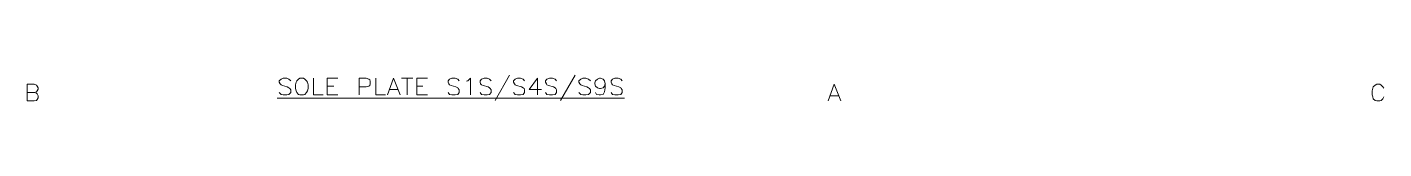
# Model space of a CAD drawing. Header units: millimetres. Extents: x -19541 to 104079, y -3200 to 10399.
# Drawn here: x -18635 to -16209, y -1239 to -1193 of the extents above; entities that cross this region are included whole.
import ezdxf

# ---------------------------------------------------------------- set-up
doc = ezdxf.new("R2010")
doc.units = ezdxf.units.MM
doc.layers.add('PDF_Geometry', color=7, linetype='Continuous')

msp = doc.modelspace()

# ---------------------------------------------------------------- linework, layer by layer
at = {"layer": 'PDF_Geometry', "lineweight": 9}
for points in [[(-18634.634, -1238.843), (-18634.634, -1208.996), (-18622.067, -1208.996), (-18618.14, -1210.567), (-18616.569, -1212.138), (-18614.998, -1215.28), (-18614.998, -1217.636), (-18616.569, -1220.778), (-18618.14, -1222.349), (-18622.067, -1223.92), (-18634.634, -1223.92)], [(-17202.757, -1238.843), (-17191.761, -1208.996), (-17179.98, -1238.843)], [(-16209.163, -1216.065), (-16210.733, -1213.709), (-16213.875, -1210.567), (-16216.232, -1208.996), (-16221.73, -1208.996), (-16224.872, -1210.567), (-16228.013, -1213.709), (-16228.799, -1216.065), (-16230.37, -1220.778), (-16230.37, -1227.847), (-16228.799, -1231.774), (-16228.013, -1234.916), (-16224.872, -1238.058), (-16221.73, -1238.843), (-16216.232, -1238.843), (-16213.875, -1238.058), (-16210.733, -1234.916), (-16209.163, -1231.774)], [(-18622.067, -1223.92), (-18618.14, -1224.705), (-18616.569, -1226.276), (-18614.998, -1229.418), (-18614.998, -1233.345), (-18616.569, -1236.487), (-18618.14, -1238.058), (-18622.067, -1238.843), (-18634.634, -1238.843)], [(-17198.83, -1229.418), (-17184.692, -1229.418)]]:
    msp.add_lwpolyline(points, dxfattribs=at)
at = {"layer": 'PDF_Geometry', "lineweight": 13}
for points in [[(-18163.364, -1202.712), (-18166.506, -1199.571), (-18170.433, -1198), (-18176.716, -1198), (-18180.644, -1199.571), (-18183.786, -1202.712), (-18183.786, -1205.069), (-18182.215, -1208.211), (-18180.644, -1209.782), (-18178.287, -1211.352), (-18169.647, -1213.709), (-18166.506, -1215.28), (-18164.935, -1216.851), (-18163.364, -1219.207), (-18163.364, -1223.92), (-18166.506, -1227.061), (-18170.433, -1227.847), (-18176.716, -1227.847), (-18180.644, -1227.061), (-18183.786, -1223.92)], [(-18122.52, -1198), (-18122.52, -1227.847), (-18105.24, -1227.847)], [(-18079.321, -1227.847), (-18098.171, -1227.847), (-18098.171, -1198), (-18079.321, -1198)], [(-18098.171, -1212.138), (-18086.39, -1212.138)], [(-18040.834, -1227.847), (-18040.834, -1198), (-18028.266, -1198), (-18023.554, -1199.571), (-18021.983, -1201.142), (-18021.197, -1203.498), (-18021.197, -1208.211), (-18021.983, -1211.352), (-18023.554, -1212.138), (-18028.266, -1213.709), (-18040.834, -1213.709)], [(-18010.986, -1198), (-18010.986, -1227.847), (-17993.706, -1227.847)], [(-17990.565, -1227.847), (-17979.568, -1198), (-17967.787, -1227.847)], [(-17965.43, -1198), (-17945.009, -1198)], [(-17955.219, -1198), (-17955.219, -1227.847)], [(-17919.089, -1227.847), (-17937.94, -1227.847), (-17937.94, -1198), (-17919.089, -1198)], [(-17937.94, -1212.138), (-17926.943, -1212.138)], [(-17862.536, -1202.712), (-17864.893, -1199.571), (-17869.605, -1198), (-17875.103, -1198), (-17879.816, -1199.571), (-17882.172, -1202.712), (-17882.172, -1205.069), (-17880.602, -1208.211), (-17879.816, -1209.782), (-17876.674, -1211.352), (-17868.034, -1213.709), (-17864.893, -1215.28), (-17864.107, -1216.851), (-17862.536, -1219.207), (-17862.536, -1223.92), (-17864.893, -1227.061), (-17869.605, -1227.847), (-17875.103, -1227.847), (-17879.816, -1227.061), (-17882.172, -1223.92)], [(-17849.184, -1203.498), (-17846.827, -1202.712), (-17842.114, -1198), (-17842.114, -1227.847)], [(-17805.198, -1202.712), (-17808.34, -1199.571), (-17812.267, -1198), (-17817.766, -1198), (-17822.478, -1199.571), (-17824.835, -1202.712), (-17824.835, -1205.069), (-17824.049, -1208.211), (-17822.478, -1209.782), (-17819.336, -1211.352), (-17810.696, -1213.709), (-17808.34, -1215.28), (-17806.769, -1216.851), (-17805.198, -1219.207), (-17805.198, -1223.92), (-17808.34, -1227.061), (-17812.267, -1227.847), (-17817.766, -1227.847), (-17822.478, -1227.061), (-17824.835, -1223.92)], [(-17772.209, -1192.502), (-17798.129, -1238.058)], [(-17745.504, -1202.712), (-17747.86, -1199.571), (-17752.573, -1198), (-17758.071, -1198), (-17761.999, -1199.571), (-17765.14, -1202.712), (-17765.14, -1205.069), (-17763.569, -1208.211), (-17761.999, -1209.782), (-17759.642, -1211.352), (-17751.002, -1213.709), (-17747.86, -1215.28), (-17746.289, -1216.851), (-17745.504, -1219.207), (-17745.504, -1223.92), (-17747.86, -1227.061), (-17752.573, -1227.847), (-17758.071, -1227.847), (-17761.999, -1227.061), (-17765.14, -1223.92)], [(-17721.941, -1227.847), (-17721.941, -1198), (-17736.864, -1218.421), (-17714.872, -1218.421)], [(-17688.166, -1202.712), (-17690.523, -1199.571), (-17695.235, -1198), (-17700.733, -1198), (-17705.446, -1199.571), (-17707.802, -1202.712), (-17707.802, -1205.069), (-17706.232, -1208.211), (-17705.446, -1209.782), (-17702.304, -1211.352), (-17693.664, -1213.709), (-17690.523, -1215.28), (-17689.737, -1216.851), (-17688.166, -1219.207), (-17688.166, -1223.92), (-17690.523, -1227.061), (-17695.235, -1227.847), (-17700.733, -1227.847), (-17705.446, -1227.061), (-17707.802, -1223.92)], [(-17655.177, -1192.502), (-17681.097, -1238.058)], [(-17627.686, -1202.712), (-17630.828, -1199.571), (-17635.541, -1198), (-17641.039, -1198), (-17644.966, -1199.571), (-17648.108, -1202.712), (-17648.108, -1205.069), (-17646.537, -1208.211), (-17644.966, -1209.782), (-17642.61, -1211.352), (-17633.97, -1213.709), (-17630.828, -1215.28), (-17629.257, -1216.851), (-17627.686, -1219.207), (-17627.686, -1223.92), (-17630.828, -1227.061), (-17635.541, -1227.847), (-17641.039, -1227.847), (-17644.966, -1227.061), (-17648.108, -1223.92)], [(-17600.981, -1208.211), (-17602.552, -1212.138), (-17604.908, -1215.28), (-17609.621, -1216.851), (-17611.192, -1216.851), (-17615.119, -1215.28), (-17618.261, -1212.138), (-17619.832, -1208.211), (-17619.832, -1206.64), (-17618.261, -1202.712), (-17615.119, -1199.571), (-17611.192, -1198), (-17609.621, -1198), (-17604.908, -1199.571), (-17602.552, -1202.712), (-17600.981, -1208.211), (-17600.981, -1215.28), (-17602.552, -1222.349), (-17604.908, -1227.061), (-17609.621, -1227.847), (-17611.977, -1227.847), (-17616.69, -1227.061), (-17618.261, -1223.92)], [(-17571.134, -1202.712), (-17573.49, -1199.571), (-17578.203, -1198), (-17583.701, -1198), (-17588.414, -1199.571), (-17590.77, -1202.712), (-17590.77, -1205.069), (-17589.199, -1208.211), (-17588.414, -1209.782), (-17585.272, -1211.352), (-17576.632, -1213.709), (-17573.49, -1215.28), (-17572.705, -1216.851), (-17571.134, -1219.207), (-17571.134, -1223.92), (-17573.49, -1227.061), (-17578.203, -1227.847), (-17583.701, -1227.847), (-17588.414, -1227.061), (-17590.77, -1223.92)], [(-18187.713, -1234.13), (-17566.421, -1234.13)], [(-17986.637, -1218.421), (-17972.499, -1218.421)]]:
    msp.add_lwpolyline(points, dxfattribs=at)
msp.add_lwpolyline([(-18146.869, -1198), (-18149.226, -1199.571), (-18152.368, -1202.712), (-18153.938, -1205.069), (-18154.724, -1209.781), (-18154.724, -1216.851), (-18153.938, -1220.778), (-18152.368, -1223.92), (-18149.226, -1227.061), (-18146.869, -1227.847), (-18140.586, -1227.847), (-18138.229, -1227.061), (-18135.088, -1223.92), (-18133.517, -1220.778), (-18131.946, -1216.851), (-18131.946, -1209.781), (-18133.517, -1205.069), (-18135.088, -1202.712), (-18138.229, -1199.571), (-18140.586, -1198)], close=True, dxfattribs=at)

doc.saveas('drawing.dxf')
